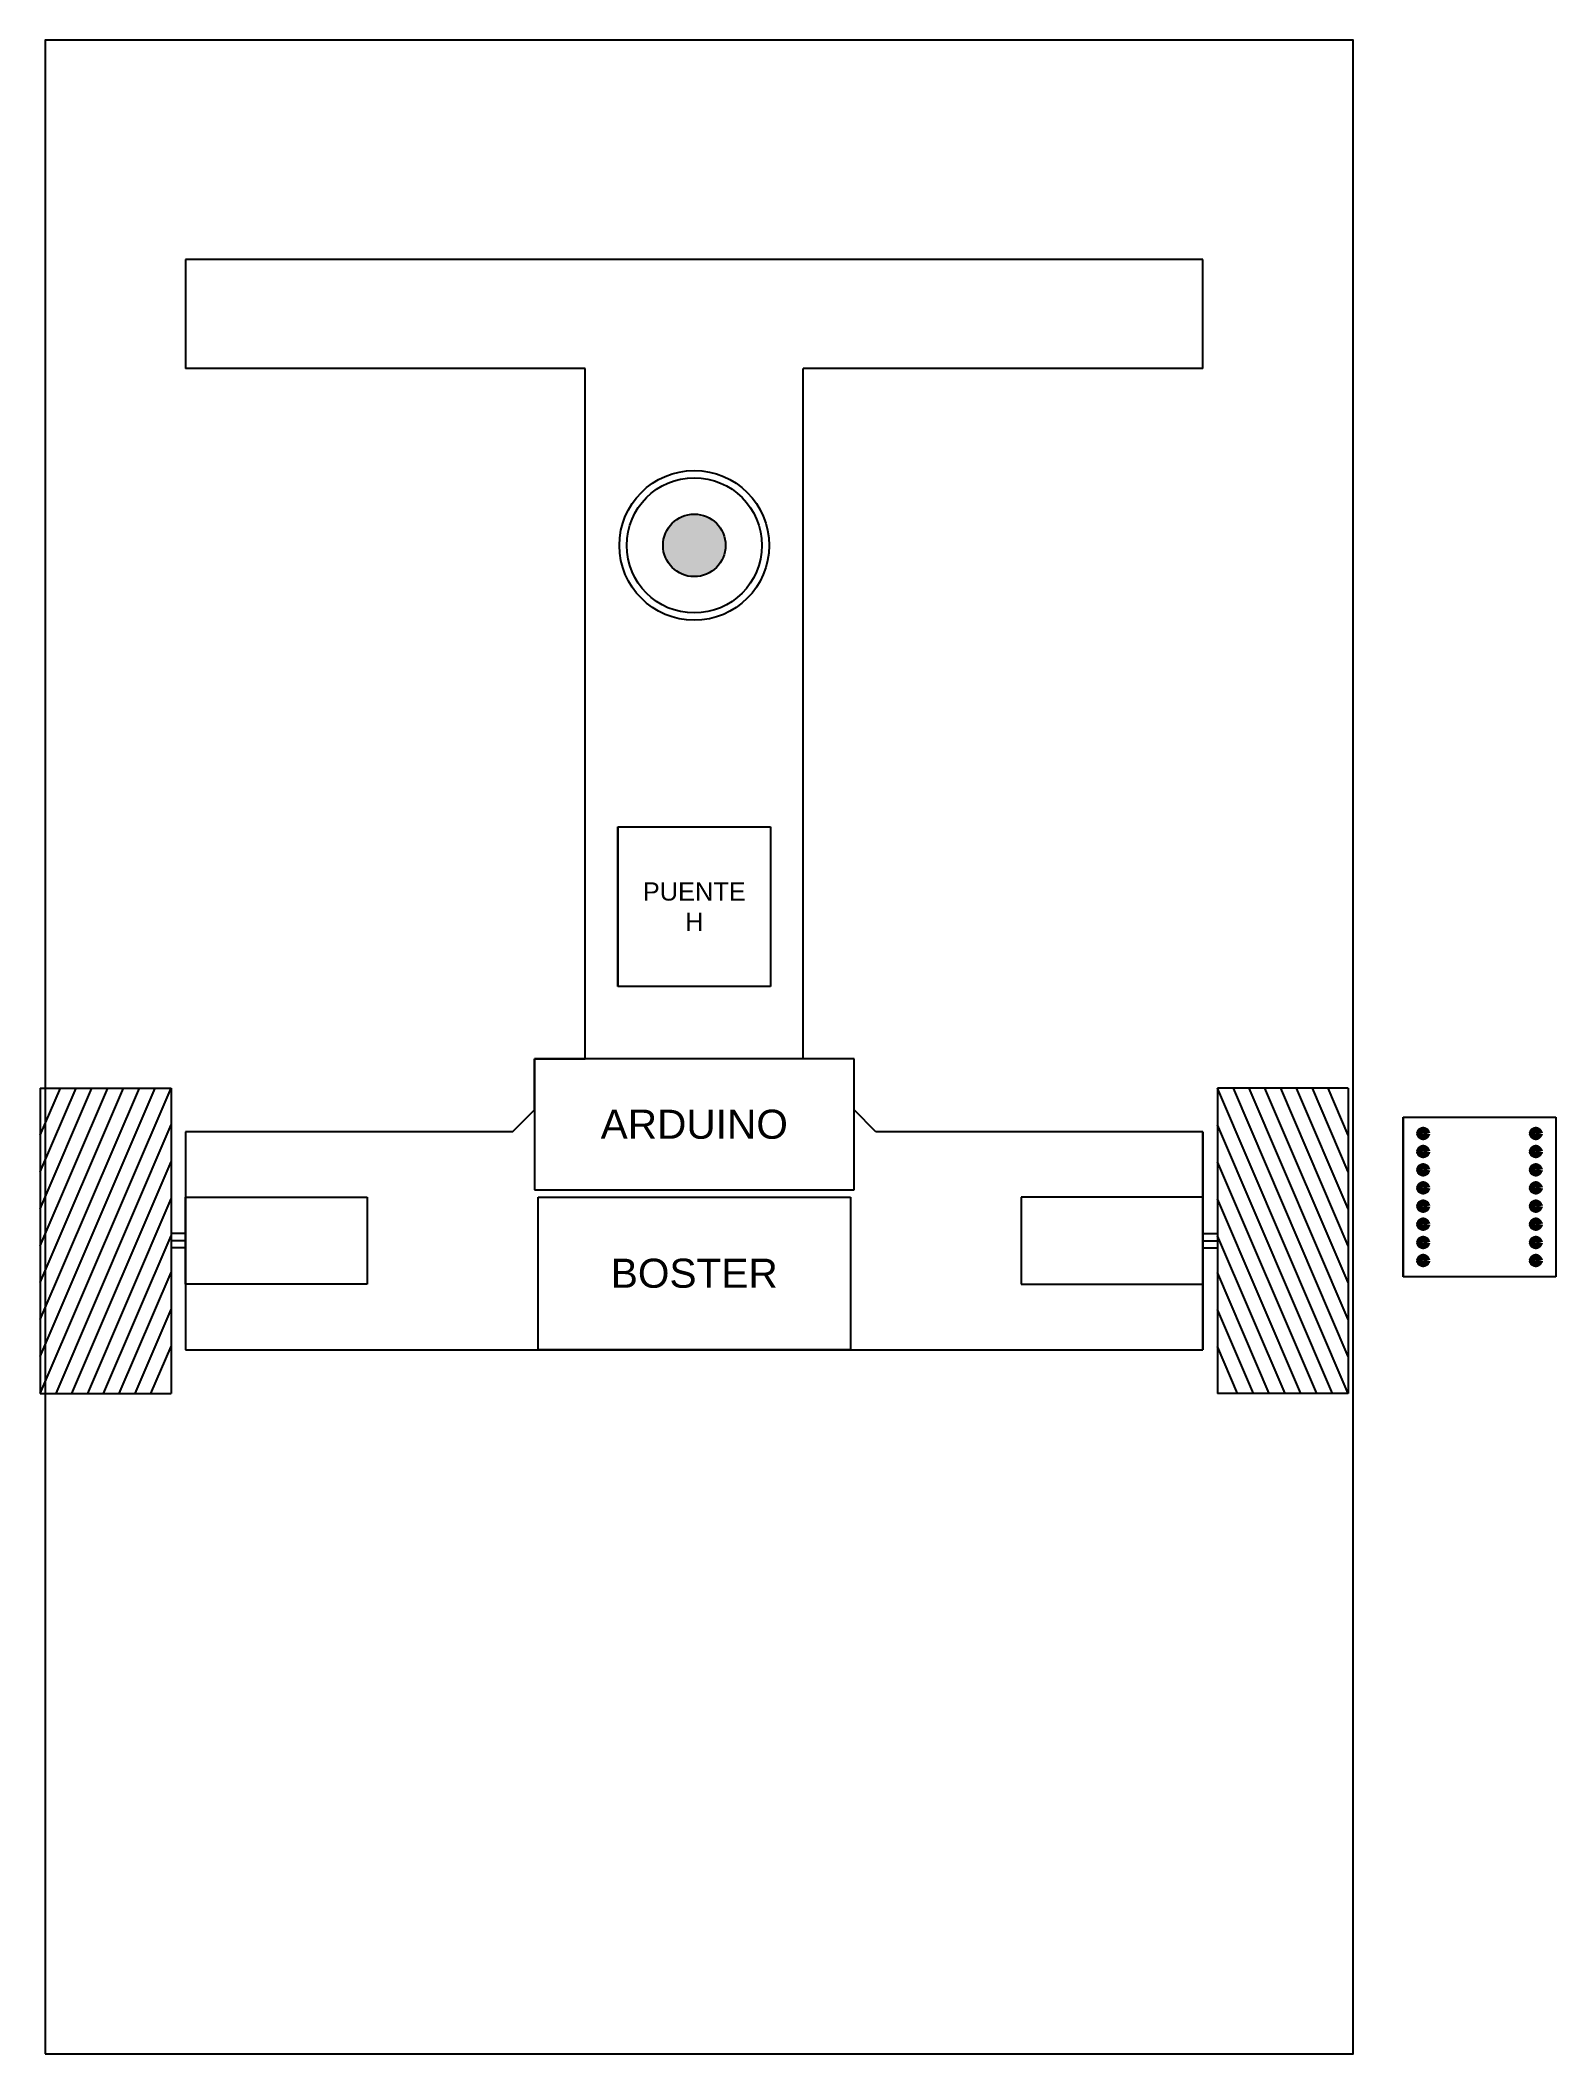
# Model space of a CAD drawing. Header units: millimetres. Extents: x 19 to 1226, y 10 to 488.
# Drawn here: x 246.5 to 455.1, y 10 to 287 of the extents above; entities that cross this region are included whole.
import ezdxf

# ---------------------------------------------------------------- set-up
doc = ezdxf.new("R2010")
doc.units = ezdxf.units.MM
for name, color, linetype in [('motores', 70, 'Continuous'), ('placas', 80, 'Continuous'), ('ruedas', 160, 'Continuous')]:
    doc.layers.add(name, color=color, linetype=linetype)
doc.layers.add('ribetes', color=10, linetype='Continuous', lineweight=100)
doc.styles.get("Standard").update_dxf_attribs({"font": 'arial.ttf'})

msp = doc.modelspace()

# ---------------------------------------------------------------- texts
at = {"layer": 'placas', "attachment_point": 5}
for s, width, insert, char_height in [('PUENTE\\PH', 21, (336.54, 167.81), 2.5), ('ARDUINO', 44, (336.54, 137.85), 4), ('BOSTER', 43, (336.54, 117.35), 4)]:
    msp.add_mtext_dynamic_manual_height_columns(s, width=width, gutter_width=12.5, heights=[0], dxfattribs=dict(at, insert=insert, char_height=char_height))

# ---------------------------------------------------------------- hatches: boundary and pattern name
at = {"layer": 'ruedas'}
h = msp.add_hatch(color=256, dxfattribs=at)
h.dxf.hatch_style = 1
h.set_gradient(color1=(0, 0, 255), color2=(255, 255, 0), tint=1, name='INVCYLINDER')
h.paths.add_polyline_path([(332.24, 217.51, 1), (340.84, 217.51, 1)])

# ---------------------------------------------------------------- linework, layer by layer
for p, q in [((406.54, 256.85), (266.54, 256.85)), ((266.54, 256.85), (266.54, 241.85)), ((406.54, 241.85), (406.54, 256.85)), ((321.54, 241.85), (266.54, 241.85)), ((321.54, 146.85), (321.54, 241.85)), ((351.54, 146.85), (351.54, 241.85)), ((406.54, 241.85), (351.54, 241.85)), ((326.04, 178.81), (326.04, 156.81)), ((314.54, 139.85), (314.54, 146.85)), ((314.54, 146.85), (321.54, 146.85)), ((358.54, 146.85), (351.54, 146.85)), ((358.54, 139.85), (358.54, 146.85)), ((311.54, 136.85), (314.54, 139.85)), ((361.54, 136.85), (358.54, 139.85)), ((434.08, 138.86), (434.08, 116.86)), ((311.54, 136.85), (266.54, 136.85)), ((266.54, 136.85), (266.54, 106.85)), ((406.54, 136.85), (361.54, 136.85)), ((406.54, 106.85), (406.54, 136.85)), ((406.54, 136.85), (406.54, 106.85)), ((266.54, 122.85), (264.54, 122.85)), ((406.54, 122.85), (408.54, 122.85)), ((266.54, 121.85), (264.54, 121.85)), ((266.54, 120.85), (264.54, 120.85)), ((406.54, 121.85), (408.54, 121.85)), ((406.54, 120.85), (408.54, 120.85)), ((266.54, 106.85), (406.54, 106.85)), ((311.54, 106.85), (361.54, 106.85))]:
    msp.add_line(p, q)
at = {"layer": 'motores'}
for p, q in [((266.54, 115.85), (266.54, 127.85)), ((266.54, 127.85), (291.54, 127.85)), ((291.54, 127.85), (291.54, 115.85)), ((381.54, 127.85), (381.54, 115.85)), ((406.54, 127.85), (381.54, 127.85)), ((406.54, 115.85), (406.54, 127.85)), ((291.54, 115.85), (266.54, 115.85)), ((381.54, 115.85), (406.54, 115.85))]:
    msp.add_line(p, q, dxfattribs=at)
at = {"layer": 'placas'}
for p, q in [((326.04, 178.81), (347.04, 178.81)), ((326.04, 156.81), (326.04, 178.81)), ((347.04, 178.81), (347.04, 156.81)), ((347.04, 156.81), (326.04, 156.81)), ((358.54, 146.85), (314.54, 146.85)), ((314.54, 146.85), (314.54, 128.85)), ((358.54, 128.85), (358.54, 146.85)), ((434.08, 138.86), (455.08, 138.86)), ((434.08, 116.86), (434.08, 138.86)), ((455.08, 138.86), (455.08, 116.86)), ((314.54, 128.85), (358.54, 128.85)), ((315.04, 106.85), (315.04, 127.85)), ((315.04, 127.85), (358.04, 127.85)), ((358.04, 127.85), (358.04, 106.85)), ((455.08, 116.86), (434.08, 116.86)), ((358.04, 106.85), (315.04, 106.85))]:
    msp.add_line(p, q, dxfattribs=at)
msp.add_lwpolyline([(247.21, 10), (427.21, 10), (427.21, 287), (247.21, 287)], close=True, dxfattribs=at)
at = {"layer": 'ribetes'}
for centre in [(436.83, 136.61), (452.33, 136.61), (436.83, 134.11), (452.33, 134.11), (436.83, 131.61), (452.33, 131.61), (436.83, 129.11), (452.33, 129.11), (436.83, 126.61), (452.33, 126.61), (436.83, 124.11), (436.83, 121.61), (452.33, 124.11), (452.33, 121.61), (436.83, 119.11), (452.33, 119.11)]:
    msp.add_circle(centre, 0.5, dxfattribs=at)
at = {"layer": 'ruedas'}
for p, q in [((246.54, 142.85), (264.54, 142.85)), ((246.54, 142.85), (246.54, 100.85)), ((246.54, 100.85), (264.54, 142.85)), ((246.54, 105.93), (262.37, 142.85)), ((246.54, 111), (260.19, 142.85)), ((246.54, 116.08), (258.02, 142.85)), ((246.54, 121.16), (255.84, 142.85)), ((246.54, 126.24), (253.66, 142.85)), ((246.54, 131.31), (251.49, 142.85)), ((246.54, 136.39), (249.31, 142.85)), ((264.54, 142.85), (264.54, 100.85)), ((426.54, 142.85), (408.54, 142.85)), ((408.54, 142.85), (408.54, 100.85)), ((426.54, 100.85), (408.54, 142.85)), ((426.54, 105.93), (410.72, 142.85)), ((426.54, 111), (412.9, 142.85)), ((426.54, 116.08), (415.07, 142.85)), ((426.54, 121.16), (417.25, 142.85)), ((426.54, 126.24), (419.42, 142.85)), ((426.54, 131.31), (421.6, 142.85)), ((426.54, 136.39), (423.78, 142.85)), ((426.54, 142.85), (426.54, 100.85)), ((248.72, 100.85), (264.54, 137.77)), ((424.37, 100.85), (408.54, 137.77)), ((250.9, 100.85), (264.54, 132.69)), ((422.19, 100.85), (408.54, 132.69)), ((253.07, 100.85), (264.54, 127.62)), ((420.02, 100.85), (408.54, 127.62)), ((255.25, 100.85), (264.54, 122.54)), ((417.84, 100.85), (408.54, 122.54)), ((257.42, 100.85), (264.54, 117.46)), ((415.66, 100.85), (408.54, 117.46)), ((259.6, 100.85), (264.54, 112.39)), ((413.49, 100.85), (408.54, 112.39)), ((261.78, 100.85), (264.54, 107.31)), ((411.31, 100.85), (408.54, 107.31)), ((246.54, 100.85), (264.54, 100.85)), ((426.54, 100.85), (408.54, 100.85))]:
    msp.add_line(p, q, dxfattribs=at)
for radius in [10.3, 9.3, 4.3]:
    msp.add_circle((336.54, 217.51), radius, dxfattribs=at)

msp.set_redraw_order([(e.dxf.handle, doc.entitydb.next_handle()) for e in msp.query("TEXT MTEXT ATTDEF DIMENSION ARC_DIMENSION")])  # texts and dimensions are drawn at this point

doc.saveas('drawing.dxf')
